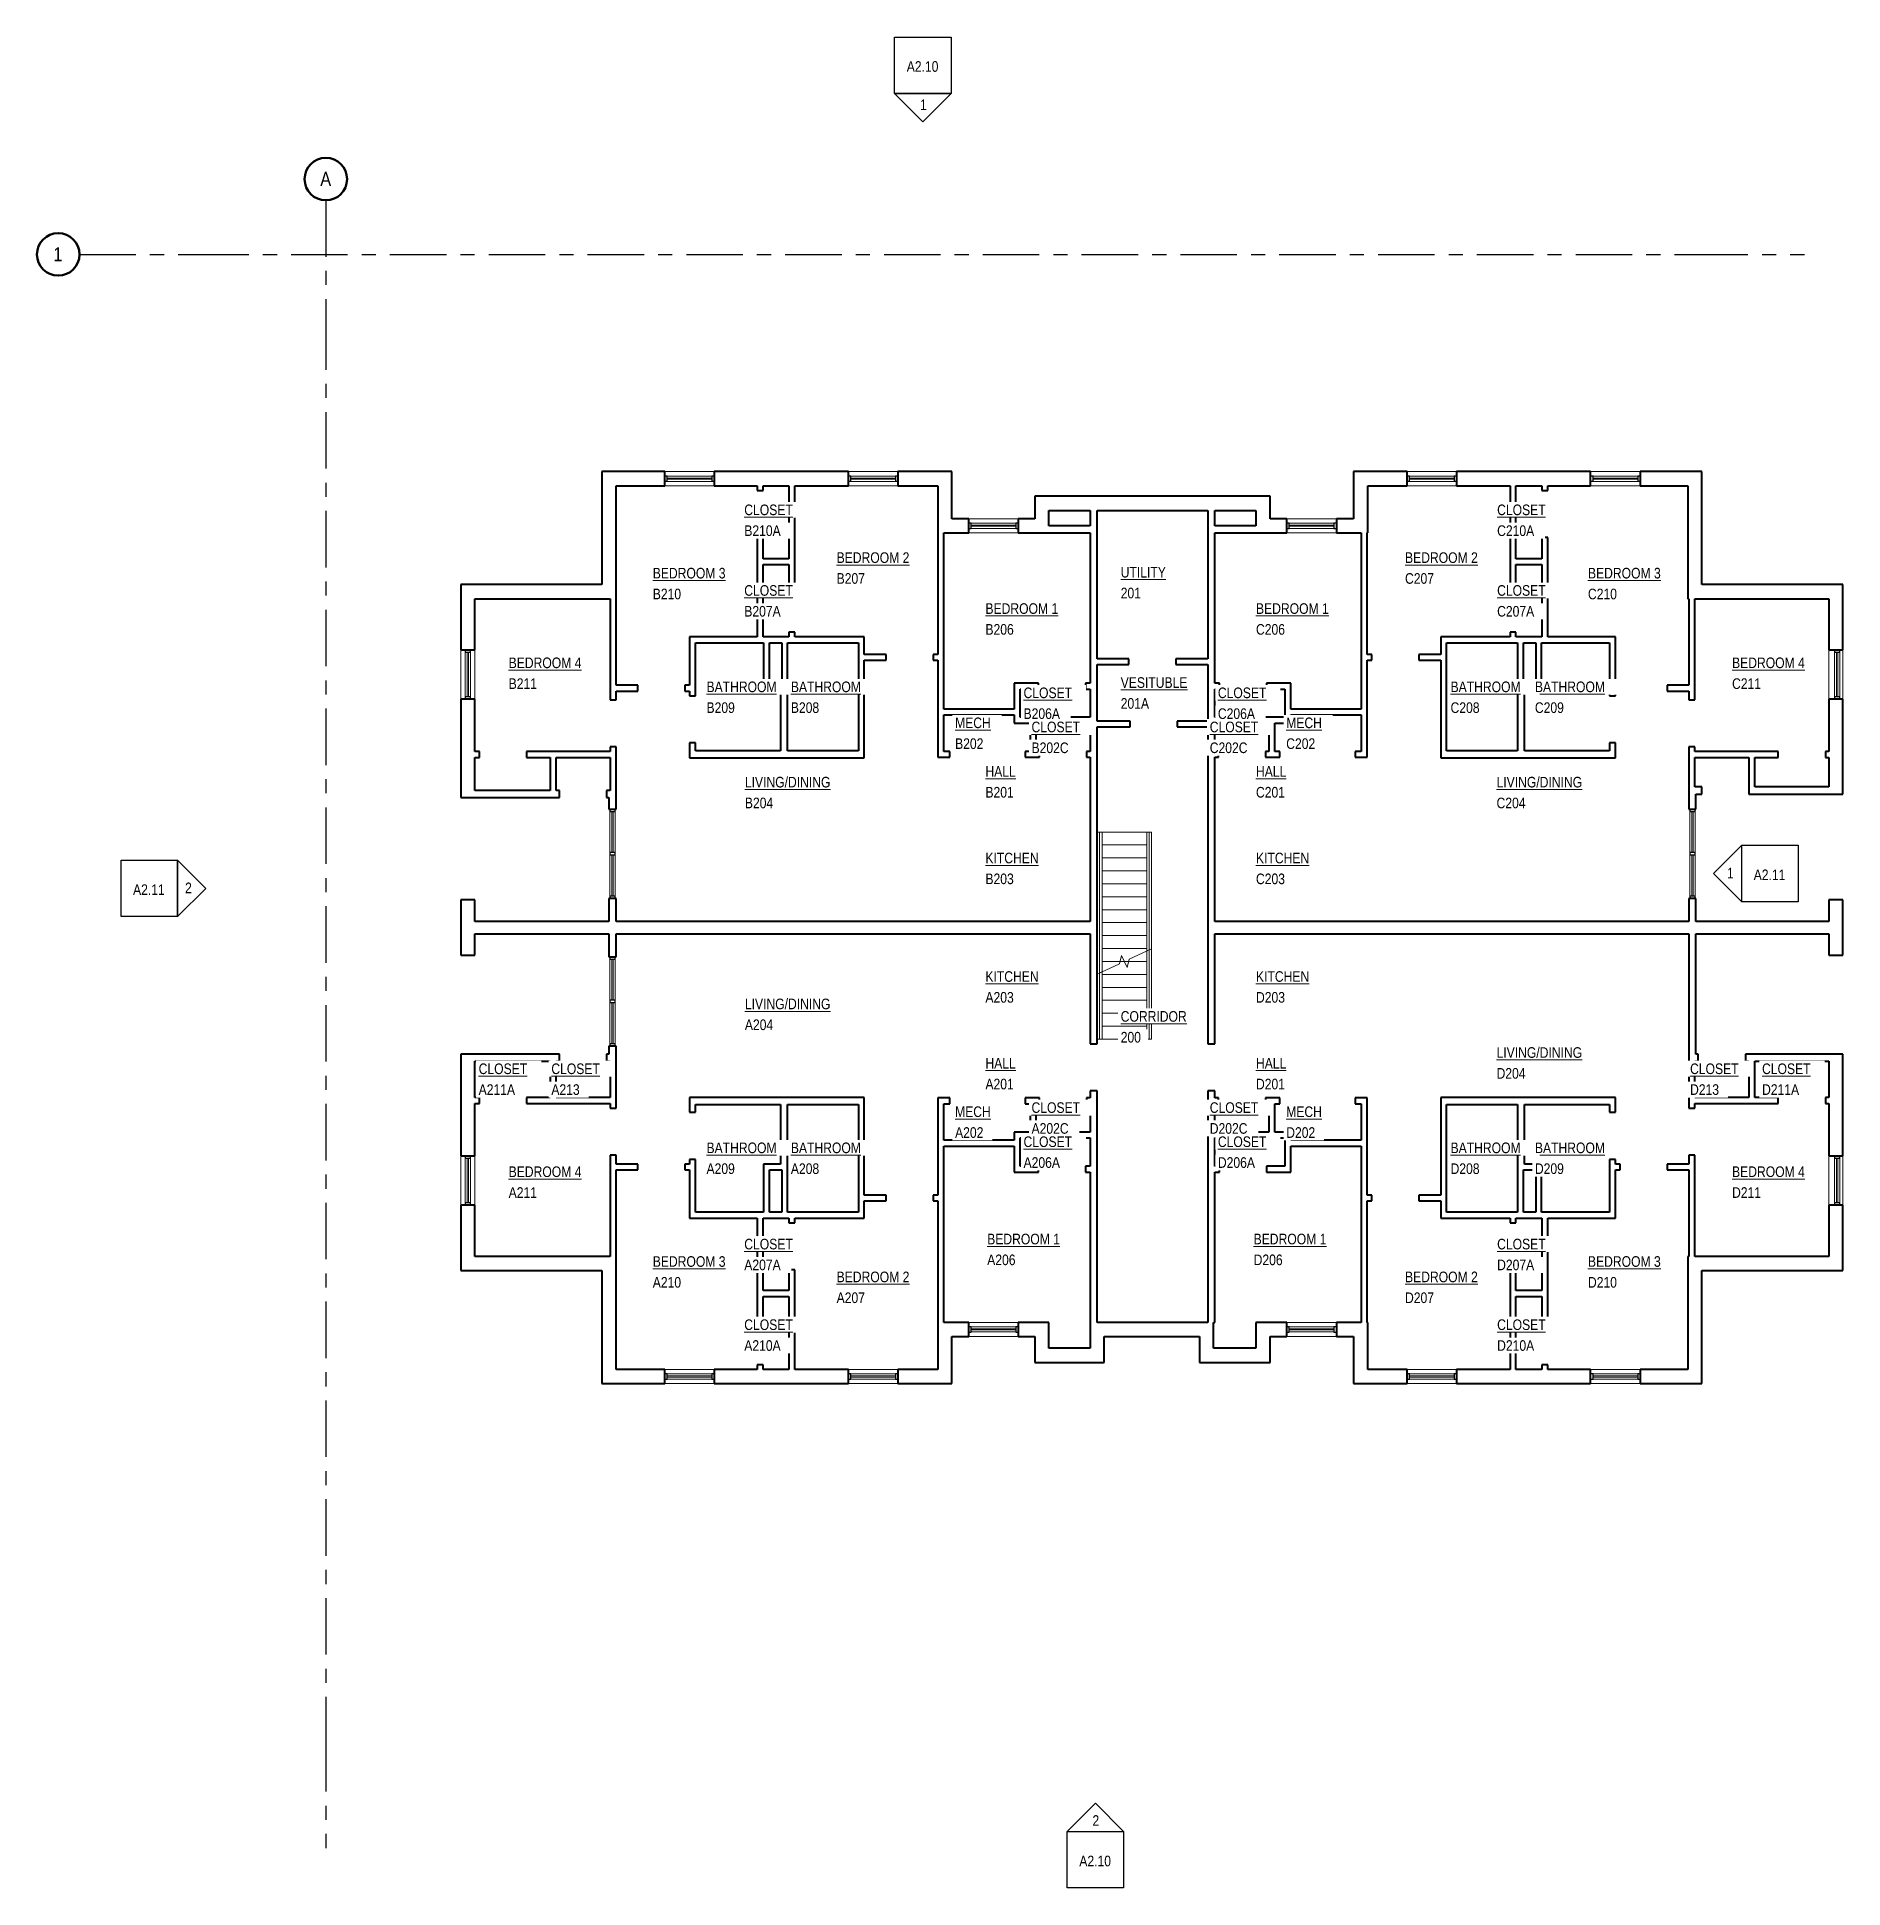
# Model space of a CAD drawing. Header units: inches. Extents: x -1419 to 116, y -118 to 1455.
import ezdxf

# ---------------------------------------------------------------- set-up
doc = ezdxf.new("R2010")
doc.units = ezdxf.units.IN
doc.header["$MEASUREMENT"] = 0
doc.linetypes.add('Grid Line', pattern=[84, 48, -12, 12, -12])
for name, color, linetype, lineweight in [('A-AREA-IDEN', 2, 'Continuous', 9), ('A-FLOR-HRAL', 11, 'Continuous', 9), ('A-GLAZ-CURT', 52, 'Continuous', 9), ('A-GLAZ-CWMG', 51, 'Continuous', 9), ('A-WALL', 113, 'Continuous', 15), ('G-ANNO-SYMB', 111, 'Continuous', 9), ('I-WALL', 2, 'Continuous', 15), ('S-GRID', 1, 'Continuous', 9), ('S-GRID-IDEN', 1, 'Continuous', 50), ('S-STRS', 31, 'Continuous', 9), ('S-STRS-MBND', 31, 'Continuous', 9)]:
    doc.layers.add(name, color=color, linetype=linetype, lineweight=lineweight)
doc.styles.add('Arial Narrow', font='ARIALN.TTF', dxfattribs={"height": 9})
doc.styles.add('Arial Narrow_1', font='ARIALN.TTF', dxfattribs={"height": 12})

msp = doc.modelspace()

# ---------------------------------------------------------------- texts
at = {"layer": 'A-AREA-IDEN', "char_height": 9, "attachment_point": 1, "style": 'Arial Narrow', "bg_fill": 3, "box_fill_scale": 1.25, "bg_fill_color": 9, "bg_fill_true_color": 13158600, "bg_fill_transparency": 0}
for s, insert, width in [('\\LBEDROOM 2', (-256.5, 1016.8), 76.356), ('\\LBEDROOM 3', (-896, 1003.6), 76.356), ('\\LUTILITY', (-498.2, 1004.4), 47.571), ('\\LBEDROOM 1', (-613.2, 973.5), 76.356), ('\\LBEDROOM 1', (-383.2, 973.5), 76.356), ('\\LLIVING/DINING', (-817.7, 826), 89.991), ('\\LLIVING/DINING', (-178.7, 826), 89.991), ('\\LKITCHEN', (-613.2, 761.5), 55.752), ('\\LKITCHEN', (-383.2, 761.5), 55.752), ('\\LKITCHEN', (-613.2, 660.8), 55.752), ('\\LKITCHEN', (-383.2, 660.8), 55.752), ('\\LLIVING/DINING', (-817.7, 637.5), 89.991), ('\\LLIVING/DINING', (-178.7, 596.2), 89.991), ('\\LHALL', (-613.2, 587.1), 31.512), ('\\LHALL', (-383.2, 587.1), 31.512), ('\\LBEDROOM 1', (-611.7, 437.7), 76.356), ('\\LBEDROOM 1', (-385.2, 437.7), 76.356), ('\\LBEDROOM 3', (-896, 418.6), 76.356)]:
    msp.add_mtext(s, dxfattribs=dict(at, insert=insert, width=width))

# ---------------------------------------------------------------- blocks, each defined once
blk = doc.blocks.new('System Panel - zGlazed-5153489-LEVEL 2')
at = {"layer": 'A-GLAZ-CURT', "lineweight": 15}
for p, q in [((17.5, 0.5), (-17.5, 0.5)), ((-17.5, 0.5), (-17.5, -0.5)), ((17.5, -0.5), (17.5, 0.5)), ((-17.5, -0.5), (17.5, -0.5))]:
    blk.add_line(p, q, dxfattribs=at)
blk = doc.blocks.new('Rectangular Mullion - 4 1_2_ x 2_ Rectangular_CE_-5153476-LEVEL 2')
at = {"layer": 'A-GLAZ-CWMG'}
for p, q in [((-932.4, 636.1), (-932.4, 671.1)), ((-927.9, 636.1), (-927.9, 671.1))]:
    blk.add_line(p, q, dxfattribs=at)
blk = doc.blocks.new('Rectangular Mullion - 4 1_2_ x 2_ Rectangular_CE_-5153490-LEVEL 2')
at = {"layer": 'A-GLAZ-CWMG', "lineweight": 25}
for p, q in [((-2, 2.25), (0, 2.25)), ((-2, -2.25), (-2, 2.25)), ((0, 2.25), (0, -2.25)), ((0, -2.25), (-2, -2.25))]:
    blk.add_line(p, q, dxfattribs=at)
blk = doc.blocks.new('Rectangular Mullion - 4 1_2_ x 2_ Rectangular_CE_-5153491-LEVEL 2')
at = {"layer": 'A-GLAZ-CWMG', "lineweight": 25}
for p, q in [((0, 2.25), (-2, 2.25)), ((-2, 2.25), (-2, -2.25)), ((0, -2.25), (0, 2.25)), ((-2, -2.25), (0, -2.25))]:
    blk.add_line(p, q, dxfattribs=at)
blk = doc.blocks.new('Rectangular Mullion - 4 1_2_ x 2_ Rectangular_CE_-5153488-LEVEL 2')
at = {"layer": 'A-GLAZ-CWMG', "lineweight": 25}
for p, q in [((-1, 2.25), (1, 2.25)), ((-1, -2.25), (-1, 2.25)), ((1, 2.25), (1, -2.25)), ((1, -2.25), (-1, -2.25))]:
    blk.add_line(p, q, dxfattribs=at)
blk = doc.blocks.new('System Panel - zGlazed-5153493-LEVEL 2')
at = {"layer": 'A-GLAZ-CURT', "lineweight": 15}
for p, q in [((17.5, 0.5), (-17.5, 0.5)), ((-17.5, 0.5), (-17.5, -0.5)), ((17.5, -0.5), (17.5, 0.5)), ((-17.5, -0.5), (17.5, -0.5))]:
    blk.add_line(p, q, dxfattribs=at)
blk = doc.blocks.new('Rectangular Mullion - 4 1_2_ x 2_ Rectangular_CE_-5153482-LEVEL 2')
at = {"layer": 'A-GLAZ-CWMG'}
for p, q in [((-932.4, 759.6), (-932.4, 724.6)), ((-927.9, 759.6), (-927.9, 724.6))]:
    blk.add_line(p, q, dxfattribs=at)
blk = doc.blocks.new('Rectangular Mullion - 4 1_2_ x 2_ Rectangular_CE_-5153494-LEVEL 2')
at = {"layer": 'A-GLAZ-CWMG', "lineweight": 25}
for p, q in [((-2, 2.25), (0, 2.25)), ((-2, -2.25), (-2, 2.25)), ((0, 2.25), (0, -2.25)), ((0, -2.25), (-2, -2.25))]:
    blk.add_line(p, q, dxfattribs=at)
blk = doc.blocks.new('Rectangular Mullion - 4 1_2_ x 2_ Rectangular_CE_-5153495-LEVEL 2')
at = {"layer": 'A-GLAZ-CWMG', "lineweight": 25}
for p, q in [((0, 2.25), (-2, 2.25)), ((-2, 2.25), (-2, -2.25)), ((0, -2.25), (0, 2.25)), ((-2, -2.25), (0, -2.25))]:
    blk.add_line(p, q, dxfattribs=at)
blk = doc.blocks.new('Rectangular Mullion - 4 1_2_ x 2_ Rectangular_CE_-5153492-LEVEL 2')
at = {"layer": 'A-GLAZ-CWMG', "lineweight": 25}
for p, q in [((-1, 2.25), (1, 2.25)), ((-1, -2.25), (-1, 2.25)), ((1, 2.25), (1, -2.25)), ((1, -2.25), (-1, -2.25))]:
    blk.add_line(p, q, dxfattribs=at)
blk = doc.blocks.new('Railing - Railing-5153120-LEVEL 2')
at = {"layer": 'A-FLOR-HRAL'}
for p, q in [((-476.1, 779.1), (-474.1, 779.1)), ((-476.1, 678), (-476.1, 779.1)), ((-474.1, 678.9), (-474.1, 779.1))]:
    blk.add_line(p, q, dxfattribs=at)
blk = doc.blocks.new('Railing - Railing-5153124-LEVEL 2')
at = {"layer": 'A-FLOR-HRAL'}
for p, q in [((-516.1, 779.1), (-514.1, 779.1)), ((-516.1, 659.3), (-516.1, 779.1)), ((-514.1, 660.2), (-514.1, 779.1))]:
    blk.add_line(p, q, dxfattribs=at)
blk = doc.blocks.new('Railing - Railing-5153135-LEVEL 2')
at = {"layer": 'A-FLOR-HRAL'}
for p, q in [((-474.1, 678.9), (-476.1, 678)), ((-476.1, 603.1), (-476.1, 678)), ((-474.1, 603.1), (-474.1, 678.9)), ((-474.1, 603.1), (-476.1, 603.1))]:
    blk.add_line(p, q, dxfattribs=at)
blk = doc.blocks.new('Railing - Railing-5153139-LEVEL 2')
at = {"layer": 'A-FLOR-HRAL'}
for p, q in [((-514.1, 660.2), (-516.1, 659.3)), ((-516.1, 603.1), (-516.1, 659.3)), ((-514.1, 603.1), (-514.1, 660.2)), ((-514.1, 603.1), (-516.1, 603.1))]:
    blk.add_line(p, q, dxfattribs=at)
blk = doc.blocks.new('System Panel - zGlazed-5153498-LEVEL 2')
at = {"layer": 'A-GLAZ-CURT', "lineweight": 15}
for p, q in [((19, 0.5), (-19, 0.5)), ((-19, 0.5), (-19, -0.5)), ((19, -0.5), (19, 0.5)), ((-19, -0.5), (19, -0.5))]:
    blk.add_line(p, q, dxfattribs=at)
blk = doc.blocks.new('Rectangular Mullion - 4 1_2_ x 2_ Rectangular_CE_-5153497-LEVEL 2')
at = {"layer": 'A-GLAZ-CWMG'}
for p, q in [((-1055.4, 463.9), (-1055.4, 501.9)), ((-1050.9, 463.9), (-1050.9, 501.9))]:
    blk.add_line(p, q, dxfattribs=at)
blk = doc.blocks.new('Rectangular Mullion - 4 1_2_ x 2_ Rectangular_CE_-5153499-LEVEL 2')
at = {"layer": 'A-GLAZ-CWMG', "lineweight": 25}
for p, q in [((-2, 2.25), (0, 2.25)), ((-2, -2.25), (-2, 2.25)), ((0, 2.25), (0, -2.25)), ((0, -2.25), (-2, -2.25))]:
    blk.add_line(p, q, dxfattribs=at)
blk = doc.blocks.new('Rectangular Mullion - 4 1_2_ x 2_ Rectangular_CE_-5153500-LEVEL 2')
at = {"layer": 'A-GLAZ-CWMG', "lineweight": 25}
for p, q in [((0, 2.25), (-2, 2.25)), ((-2, 2.25), (-2, -2.25)), ((0, -2.25), (0, 2.25)), ((-2, -2.25), (0, -2.25))]:
    blk.add_line(p, q, dxfattribs=at)
blk = doc.blocks.new('System Panel - zGlazed-5153503-LEVEL 2')
at = {"layer": 'A-GLAZ-CURT', "lineweight": 15}
for p, q in [((19, 0.5), (-19, 0.5)), ((-19, 0.5), (-19, -0.5)), ((19, -0.5), (19, 0.5)), ((-19, -0.5), (19, -0.5))]:
    blk.add_line(p, q, dxfattribs=at)
blk = doc.blocks.new('Rectangular Mullion - 4 1_2_ x 2_ Rectangular_CE_-5153502-LEVEL 2')
at = {"layer": 'A-GLAZ-CWMG'}
for p, q in [((-1055.4, 931.9), (-1055.4, 893.9)), ((-1050.9, 931.9), (-1050.9, 893.9))]:
    blk.add_line(p, q, dxfattribs=at)
blk = doc.blocks.new('Rectangular Mullion - 4 1_2_ x 2_ Rectangular_CE_-5153504-LEVEL 2')
at = {"layer": 'A-GLAZ-CWMG', "lineweight": 25}
for p, q in [((-2, 2.25), (0, 2.25)), ((-2, -2.25), (-2, 2.25)), ((0, 2.25), (0, -2.25)), ((0, -2.25), (-2, -2.25))]:
    blk.add_line(p, q, dxfattribs=at)
blk = doc.blocks.new('Rectangular Mullion - 4 1_2_ x 2_ Rectangular_CE_-5153505-LEVEL 2')
at = {"layer": 'A-GLAZ-CWMG', "lineweight": 25}
for p, q in [((0, 2.25), (-2, 2.25)), ((-2, 2.25), (-2, -2.25)), ((0, -2.25), (0, 2.25)), ((-2, -2.25), (0, -2.25))]:
    blk.add_line(p, q, dxfattribs=at)
blk = doc.blocks.new('Elevation - Detail Number_CE_-134675-LEVEL 2')
at = {"layer": 'G-ANNO-SYMB', "lineweight": 25}
for p, q in [((-0.25, -0.25), (-0.25, 0.25)), ((-0.25, 0.25), (0.25, 0.25)), ((0.25, 0.25), (0.25, -0.25)), ((0.25, -0.25), (-0.25, -0.25))]:
    blk.add_line(p, q, dxfattribs=at)
blk = doc.blocks.new('Elevation - Detail Number_CE_-46063-LEVEL 2')
at = {"layer": 'G-ANNO-SYMB', "lineweight": 25}
for p, q in [((0, 0.25), (-0.25, 0)), ((0.25, 0), (0, 0.25)), ((-0.25, 0), (0.25, 0))]:
    blk.add_line(p, q, dxfattribs=at)
blk = doc.blocks.new('Grid - Grid Head-Circle_CE_-46466-LEVEL 2')
at = {"layer": 'S-GRID-IDEN'}
blk.add_circle((0, 0), 0.188, dxfattribs=at)

# ---------------------------------------------------------------- linework, layer by layer
at = {"layer": 'A-WALL', "lineweight": 40}
for p, q in [((-939.2, 1085.4), (-939.2, 989.4)), ((-885.7, 1085.4), (-939.2, 1085.4)), ((-927.2, 977.4), (-927.2, 1073.4)), ((-927.2, 1073.4), (-885.7, 1073.4)), ((-885.7, 1073.4), (-885.7, 1085.4)), ((-729.7, 1085.4), (-843.7, 1085.4)), ((-843.7, 1085.4), (-843.7, 1073.4)), ((-843.7, 1073.4), (-807.2, 1073.4)), ((-802.2, 1073.4), (-780.2, 1073.4)), ((-775.2, 1073.4), (-729.7, 1073.4)), ((-729.7, 1073.4), (-729.7, 1085.4)), ((-641.7, 1085.4), (-687.7, 1085.4)), ((-687.7, 1085.4), (-687.7, 1073.4)), ((-687.7, 1073.4), (-653.7, 1073.4)), ((-653.7, 1073.4), (-653.7, 1033.4)), ((-641.7, 1045.4), (-641.7, 1085.4)), ((-300.2, 1085.4), (-300.2, 1045.4)), ((-254.7, 1085.4), (-300.2, 1085.4)), ((-288.2, 1033.4), (-288.2, 1073.4)), ((-288.2, 1073.4), (-254.7, 1073.4)), ((-254.7, 1073.4), (-254.7, 1085.4)), ((-98.7, 1085.4), (-212.7, 1085.4)), ((-212.7, 1085.4), (-212.7, 1073.4)), ((-212.7, 1073.4), (-167.2, 1073.4)), ((-162.2, 1073.4), (-140.2, 1073.4)), ((-135.2, 1073.4), (-98.7, 1073.4)), ((-98.7, 1073.4), (-98.7, 1085.4)), ((-4.2, 1085.4), (-56.7, 1085.4)), ((-56.7, 1085.4), (-56.7, 1073.4)), ((-56.7, 1073.4), (-16.2, 1073.4)), ((-16.2, 1073.4), (-16.2, 977.4)), ((-4.2, 989.4), (-4.2, 1085.4)), ((-571.2, 1064.4), (-571.2, 1045.4)), ((-371.2, 1064.4), (-571.2, 1064.4)), ((-371.2, 1045.4), (-371.2, 1064.4)), ((-627.4, 1045.4), (-641.7, 1045.4)), ((-627.4, 1033.4), (-627.4, 1045.4)), ((-571.2, 1045.4), (-585.4, 1045.4)), ((-585.4, 1045.4), (-585.4, 1033.4)), ((-559.2, 1039.4), (-559.2, 1052.4)), ((-559.2, 1052.4), (-524.2, 1052.4)), ((-524.2, 1039.4), (-559.2, 1039.4)), ((-524.2, 1052.4), (-524.2, 1039.4)), ((-518.2, 1052.4), (-424.2, 1052.4)), ((-518.2, 926.4), (-518.2, 1052.4)), ((-424.2, 1052.4), (-424.2, 926.4)), ((-418.2, 1052.4), (-383.2, 1052.4)), ((-418.2, 1039.4), (-418.2, 1052.4)), ((-383.2, 1039.4), (-418.2, 1039.4)), ((-383.2, 1052.4), (-383.2, 1039.4)), ((-356.9, 1045.4), (-371.2, 1045.4)), ((-356.9, 1033.4), (-356.9, 1045.4)), ((-300.2, 1045.4), (-314.9, 1045.4)), ((-314.9, 1045.4), (-314.9, 1033.4)), ((-648.7, 1033.4), (-627.4, 1033.4)), ((-585.4, 1033.4), (-524.2, 1033.4)), ((-524.2, 1033.4), (-524.2, 905.6)), ((-418.2, 905.6), (-418.2, 1033.4)), ((-418.2, 1033.4), (-356.9, 1033.4)), ((-314.9, 1033.4), (-293.7, 1033.4)), ((-288.7, 1033.4), (-288.2, 1033.4)), ((-1059.2, 989.4), (-1059.2, 933.9)), ((-939.2, 989.4), (-1059.2, 989.4)), ((-1047.2, 933.9), (-1047.2, 977.4)), ((-1047.2, 977.4), (-932.2, 977.4)), ((-16.2, 977.4), (-15.2, 977.4)), ((-10.2, 977.4), (103.8, 977.4)), ((115.8, 989.4), (-4.2, 989.4)), ((103.8, 977.4), (103.8, 933.9)), ((115.8, 933.9), (115.8, 989.4)), ((-1059.2, 933.9), (-1047.2, 933.9)), ((103.8, 933.9), (115.8, 933.9)), ((-518.2, 873.4), (-518.2, 921.4)), ((-424.2, 921.4), (-424.2, 873.4)), ((-786.4, 903.9), (-787.4, 903.9)), ((-787.4, 898.9), (-787.4, 848.1)), ((-781.4, 848.1), (-781.4, 903.9)), ((-524.2, 900.6), (-524.2, 876.6)), ((-418.2, 876.6), (-418.2, 900.6)), ((-160.9, 903.9), (-160.9, 848.1)), ((-154.9, 903.9), (-155.9, 903.9)), ((-154.9, 848.1), (-154.9, 898.9)), ((-1059.2, 891.9), (-1059.2, 808.4)), ((-1047.2, 891.9), (-1059.2, 891.9)), ((-1047.2, 847.4), (-1047.2, 891.9)), ((103.8, 891.9), (103.8, 847.4)), ((115.8, 891.9), (103.8, 891.9)), ((115.8, 811.4), (115.8, 891.9)), ((-524.2, 871.6), (-524.2, 847.6)), ((-518.2, 599.1), (-518.2, 868.4)), ((-424.2, 868.4), (-424.2, 599.1)), ((-418.2, 847.6), (-418.2, 871.6)), ((-1047.2, 814.4), (-1047.2, 842.4)), ((-864.7, 848.1), (-864.7, 842.1)), ((-864.7, 842.1), (-721.2, 842.1)), ((-787.4, 848.1), (-859.7, 848.1)), ((-721.2, 848.1), (-781.4, 848.1)), ((-524.2, 842.6), (-524.2, 703.1)), ((-418.2, 703.1), (-418.2, 842.6)), ((-160.9, 848.1), (-221.2, 848.1)), ((-221.2, 842.1), (-77.7, 842.1)), ((-82.7, 848.1), (-154.9, 848.1)), ((-77.7, 842.1), (-77.7, 848.1)), ((103.8, 842.4), (103.8, 817.4)), ((-1059.2, 808.4), (-975.2, 808.4)), ((-983.2, 814.4), (-1047.2, 814.4)), ((-975.2, 814.4), (-978.2, 814.4)), ((-975.2, 808.4), (-975.2, 814.4)), ((-932.2, 814.4), (-935.2, 814.4)), ((-935.2, 814.4), (-935.2, 808.4)), ((-935.2, 808.4), (-933.2, 808.4)), ((-933.2, 808.4), (-933.2, 798.6)), ((-927.2, 798.6), (-927.2, 814.4)), ((-15.2, 817.4), (-15.2, 798.6)), ((-4.2, 817.4), (-10.2, 817.4)), ((-9.2, 798.6), (-9.2, 811.4)), ((-9.2, 811.4), (-4.2, 811.4)), ((-4.2, 811.4), (-4.2, 817.4)), ((35.8, 817.4), (35.8, 811.4)), ((35.8, 811.4), (115.8, 811.4)), ((103.8, 817.4), (40.8, 817.4)), ((-933.2, 798.6), (-927.2, 798.6)), ((-15.2, 798.6), (-9.2, 798.6)), ((-1059.2, 721.4), (-1059.2, 674.4)), ((-1047.2, 721.4), (-1059.2, 721.4)), ((-1047.2, 703.1), (-1047.2, 721.4)), ((-933.2, 722.6), (-933.2, 703.1)), ((-927.2, 722.6), (-933.2, 722.6)), ((-927.2, 703.1), (-927.2, 722.6)), ((-15.2, 722.6), (-15.2, 703.1)), ((-9.2, 722.6), (-15.2, 722.6)), ((-9.2, 703.1), (-9.2, 722.6)), ((103.8, 721.4), (103.8, 703.1)), ((115.8, 721.4), (103.8, 721.4)), ((115.8, 674.4), (115.8, 721.4)), ((-933.2, 703.1), (-1047.2, 703.1)), ((-1047.2, 674.4), (-1047.2, 692.6)), ((-1047.2, 692.6), (-933.2, 692.6)), ((-933.2, 692.6), (-933.2, 673.1)), ((-524.2, 703.1), (-927.2, 703.1)), ((-927.2, 692.6), (-524.2, 692.6)), ((-927.2, 673.1), (-927.2, 692.6)), ((-524.2, 692.6), (-524.2, 599.1)), ((-15.2, 703.1), (-418.2, 703.1)), ((-418.2, 692.6), (-15.2, 692.6)), ((-418.2, 599.1), (-418.2, 692.6)), ((-15.2, 692.6), (-15.2, 584.4)), ((103.8, 703.1), (-9.2, 703.1)), ((-9.2, 692.6), (103.8, 692.6)), ((-9.2, 590.4), (-9.2, 692.6)), ((103.8, 692.6), (103.8, 674.4)), ((-1059.2, 674.4), (-1047.2, 674.4)), ((-933.2, 673.1), (-927.2, 673.1)), ((103.8, 674.4), (115.8, 674.4)), ((-524.2, 599.1), (-518.2, 599.1)), ((-424.2, 599.1), (-418.2, 599.1)), ((-1059.2, 590.4), (-1059.2, 503.9)), ((-975.2, 590.4), (-1059.2, 590.4)), ((-1047.2, 553.4), (-1047.2, 584.4)), ((-1047.2, 584.4), (-983.2, 584.4)), ((-978.2, 584.4), (-975.2, 584.4)), ((-975.2, 584.4), (-975.2, 590.4)), ((-933.2, 590.4), (-935.2, 590.4)), ((-935.2, 590.4), (-935.2, 584.4)), ((-935.2, 584.4), (-932.2, 584.4)), ((-927.2, 597.1), (-933.2, 597.1)), ((-933.2, 597.1), (-933.2, 590.4)), ((-927.2, 584.4), (-927.2, 597.1)), ((-10.2, 584.4), (-7.2, 584.4)), ((-7.2, 590.4), (-9.2, 590.4)), ((-7.2, 584.4), (-7.2, 590.4)), ((115.8, 590.4), (32.8, 590.4)), ((32.8, 590.4), (32.8, 584.4)), ((32.8, 584.4), (35.8, 584.4)), ((40.8, 584.4), (103.8, 584.4)), ((103.8, 584.4), (103.8, 553.4)), ((115.8, 503.9), (115.8, 590.4)), ((-721.2, 553.6), (-864.7, 553.6)), ((-864.7, 553.6), (-864.7, 547.6)), ((-518.2, 559.1), (-524.2, 559.1)), ((-524.2, 559.1), (-524.2, 553.1)), ((-518.2, 362.4), (-518.2, 559.1)), ((-418.2, 559.1), (-424.2, 559.1)), ((-424.2, 559.1), (-424.2, 362.4)), ((-418.2, 553.1), (-418.2, 559.1)), ((-77.7, 553.6), (-221.2, 553.6)), ((-77.7, 547.6), (-77.7, 553.6)), ((-1047.2, 503.9), (-1047.2, 548.4)), ((-859.7, 547.6), (-787.4, 547.6)), ((-787.4, 547.6), (-787.4, 496.9)), ((-781.4, 547.6), (-721.2, 547.6)), ((-781.4, 491.9), (-781.4, 547.6)), ((-524.2, 548.1), (-524.2, 524.1)), ((-418.2, 524.1), (-418.2, 548.1)), ((-221.2, 547.6), (-160.9, 547.6)), ((-160.9, 547.6), (-160.9, 491.9)), ((-154.9, 547.6), (-82.7, 547.6)), ((-154.9, 496.9), (-154.9, 547.6)), ((103.8, 548.4), (103.8, 503.9)), ((-1059.2, 503.9), (-1047.2, 503.9)), ((-524.2, 519.1), (-524.2, 495.1)), ((-418.2, 495.1), (-418.2, 519.1)), ((103.8, 503.9), (115.8, 503.9)), ((-787.4, 491.9), (-786.4, 491.9)), ((-524.2, 490.1), (-524.2, 340.4)), ((-418.2, 362.4), (-418.2, 490.1)), ((-155.9, 491.9), (-154.9, 491.9)), ((-1059.2, 461.9), (-1059.2, 406.4)), ((-1047.2, 461.9), (-1059.2, 461.9)), ((-1047.2, 418.4), (-1047.2, 461.9)), ((103.8, 461.9), (103.8, 418.4)), ((115.8, 461.9), (103.8, 461.9)), ((115.8, 406.4), (115.8, 461.9)), ((-932.2, 418.4), (-1047.2, 418.4)), ((-927.2, 322.4), (-927.2, 418.4)), ((-15.2, 418.4), (-16.2, 418.4)), ((-16.2, 418.4), (-16.2, 322.4)), ((103.8, 418.4), (-10.2, 418.4)), ((-1059.2, 406.4), (-939.2, 406.4)), ((-939.2, 406.4), (-939.2, 310.4)), ((-4.2, 406.4), (115.8, 406.4)), ((-4.2, 310.4), (-4.2, 406.4)), ((-653.7, 362.4), (-653.7, 322.4)), ((-627.4, 362.4), (-648.7, 362.4)), ((-627.4, 350.4), (-627.4, 362.4)), ((-559.2, 362.4), (-585.4, 362.4)), ((-585.4, 362.4), (-585.4, 350.4)), ((-559.2, 340.4), (-559.2, 362.4)), ((-424.2, 362.4), (-518.2, 362.4)), ((-419.2, 340.4), (-419.2, 362.4)), ((-419.2, 362.4), (-418.2, 362.4)), ((-356.9, 362.4), (-383.2, 362.4)), ((-383.2, 362.4), (-383.2, 340.4)), ((-356.9, 350.4), (-356.9, 362.4)), ((-293.7, 362.4), (-314.9, 362.4)), ((-314.9, 362.4), (-314.9, 350.4)), ((-288.2, 362.4), (-288.7, 362.4)), ((-288.2, 322.4), (-288.2, 362.4)), ((-641.7, 350.4), (-627.4, 350.4)), ((-641.7, 310.4), (-641.7, 350.4)), ((-585.4, 350.4), (-571.2, 350.4)), ((-571.2, 350.4), (-571.2, 328.4)), ((-512.2, 350.4), (-431.2, 350.4)), ((-512.2, 328.4), (-512.2, 350.4)), ((-431.2, 350.4), (-431.2, 328.4)), ((-371.2, 350.4), (-356.9, 350.4)), ((-371.2, 328.4), (-371.2, 350.4)), ((-314.9, 350.4), (-300.2, 350.4)), ((-300.2, 350.4), (-300.2, 310.4)), ((-524.2, 340.4), (-559.2, 340.4)), ((-383.2, 340.4), (-419.2, 340.4)), ((-885.7, 322.4), (-927.2, 322.4)), ((-885.7, 310.4), (-885.7, 322.4)), ((-807.2, 322.4), (-843.7, 322.4)), ((-843.7, 322.4), (-843.7, 310.4)), ((-780.2, 322.4), (-802.2, 322.4)), ((-729.7, 322.4), (-775.2, 322.4)), ((-729.7, 310.4), (-729.7, 322.4)), ((-653.7, 322.4), (-687.7, 322.4)), ((-687.7, 322.4), (-687.7, 310.4)), ((-571.2, 328.4), (-512.2, 328.4)), ((-431.2, 328.4), (-371.2, 328.4)), ((-254.7, 322.4), (-288.2, 322.4)), ((-254.7, 310.4), (-254.7, 322.4)), ((-167.2, 322.4), (-212.7, 322.4)), ((-212.7, 322.4), (-212.7, 310.4)), ((-140.2, 322.4), (-162.2, 322.4)), ((-98.7, 322.4), (-135.2, 322.4)), ((-98.7, 310.4), (-98.7, 322.4)), ((-16.2, 322.4), (-56.7, 322.4)), ((-56.7, 322.4), (-56.7, 310.4)), ((-939.2, 310.4), (-885.7, 310.4)), ((-843.7, 310.4), (-729.7, 310.4)), ((-687.7, 310.4), (-641.7, 310.4)), ((-300.2, 310.4), (-254.7, 310.4)), ((-212.7, 310.4), (-98.7, 310.4)), ((-56.7, 310.4), (-4.2, 310.4))]:
    msp.add_line(p, q, dxfattribs=at)
at = {"layer": 'A-WALL'}
for p, q in [((-885.7, 1085.4), (-843.7, 1085.4)), ((-843.7, 1073.4), (-885.7, 1073.4)), ((-729.7, 1085.4), (-687.7, 1085.4)), ((-687.7, 1073.4), (-729.7, 1073.4)), ((-254.7, 1085.4), (-212.7, 1085.4)), ((-212.7, 1073.4), (-254.7, 1073.4)), ((-98.7, 1085.4), (-56.7, 1085.4)), ((-56.7, 1073.4), (-98.7, 1073.4)), ((-627.4, 1045.4), (-585.4, 1045.4)), ((-356.9, 1045.4), (-314.9, 1045.4)), ((-585.4, 1033.4), (-627.4, 1033.4)), ((-314.9, 1033.4), (-356.9, 1033.4)), ((-1059.2, 891.9), (-1059.2, 933.9)), ((-1047.2, 933.9), (-1047.2, 891.9)), ((103.8, 891.9), (103.8, 933.9)), ((115.8, 933.9), (115.8, 891.9)), ((-1059.2, 461.9), (-1059.2, 503.9)), ((-1047.2, 503.9), (-1047.2, 461.9)), ((103.8, 461.9), (103.8, 503.9)), ((115.8, 503.9), (115.8, 461.9)), ((-627.4, 362.4), (-585.4, 362.4)), ((-356.9, 362.4), (-314.9, 362.4)), ((-585.4, 350.4), (-627.4, 350.4)), ((-314.9, 350.4), (-356.9, 350.4)), ((-885.7, 322.4), (-843.7, 322.4)), ((-729.7, 322.4), (-687.7, 322.4)), ((-254.7, 322.4), (-212.7, 322.4)), ((-98.7, 322.4), (-56.7, 322.4)), ((-843.7, 310.4), (-885.7, 310.4)), ((-687.7, 310.4), (-729.7, 310.4)), ((-212.7, 310.4), (-254.7, 310.4)), ((-56.7, 310.4), (-98.7, 310.4))]:
    msp.add_line(p, q, dxfattribs=at)
at = {"layer": 'I-WALL', "lineweight": 40}
for p, q in [((-807.2, 1073.4), (-807.2, 1069.4)), ((-802.2, 1069.4), (-802.2, 1073.4)), ((-780.2, 1073.4), (-780.2, 1011.4)), ((-775.2, 988.9), (-775.2, 1073.4)), ((-167.2, 1073.4), (-167.2, 988.9)), ((-162.2, 1011.4), (-162.2, 1073.4)), ((-140.2, 1073.4), (-140.2, 1069.4)), ((-135.2, 1069.4), (-135.2, 1073.4)), ((-807.2, 1069.4), (-802.2, 1069.4)), ((-140.2, 1069.4), (-135.2, 1069.4)), ((-802.2, 1029.4), (-807.2, 1029.4)), ((-807.2, 1029.4), (-807.2, 944.9)), ((-802.2, 1011.4), (-802.2, 1029.4)), ((-653.7, 1033.4), (-653.7, 930.1)), ((-648.7, 883.6), (-648.7, 1033.4)), ((-293.7, 1033.4), (-293.7, 883.6)), ((-288.7, 930.1), (-288.7, 1033.4)), ((-135.2, 1029.4), (-140.2, 1029.4)), ((-140.2, 1029.4), (-140.2, 1011.4)), ((-135.2, 944.9), (-135.2, 1029.4)), ((-780.2, 1011.4), (-802.2, 1011.4)), ((-140.2, 1011.4), (-162.2, 1011.4)), ((-802.2, 944.9), (-802.2, 1006.4)), ((-802.2, 1006.4), (-780.2, 1006.4)), ((-780.2, 1006.4), (-780.2, 988.9)), ((-162.2, 988.9), (-162.2, 1006.4)), ((-162.2, 1006.4), (-140.2, 1006.4)), ((-140.2, 1006.4), (-140.2, 944.9)), ((-932.2, 977.4), (-932.2, 891.4)), ((-927.2, 903.9), (-927.2, 977.4)), ((-780.2, 988.9), (-775.2, 988.9)), ((-167.2, 988.9), (-162.2, 988.9)), ((-15.2, 977.4), (-15.2, 903.9)), ((-10.2, 891.4), (-10.2, 977.4)), ((-864.7, 944.9), (-864.7, 903.9)), ((-807.2, 944.9), (-864.7, 944.9)), ((-780.2, 944.9), (-802.2, 944.9)), ((-775.2, 948.9), (-780.2, 948.9)), ((-780.2, 948.9), (-780.2, 944.9)), ((-775.2, 944.9), (-775.2, 948.9)), ((-716.2, 944.9), (-775.2, 944.9)), ((-716.2, 930.1), (-716.2, 944.9)), ((-167.2, 944.9), (-226.2, 944.9)), ((-226.2, 944.9), (-226.2, 930.1)), ((-162.2, 948.9), (-167.2, 948.9)), ((-167.2, 948.9), (-167.2, 944.9)), ((-162.2, 944.9), (-162.2, 948.9)), ((-140.2, 944.9), (-162.2, 944.9)), ((-77.7, 944.9), (-135.2, 944.9)), ((-77.7, 903.9), (-77.7, 944.9)), ((-859.7, 894.9), (-859.7, 939.9)), ((-859.7, 939.9), (-801.9, 939.9)), ((-801.9, 939.9), (-801.9, 898.9)), ((-796.9, 939.9), (-786.4, 939.9)), ((-796.9, 903.9), (-796.9, 939.9)), ((-786.4, 939.9), (-786.4, 903.9)), ((-781.4, 939.9), (-721.2, 939.9)), ((-781.4, 903.9), (-781.4, 939.9)), ((-721.2, 939.9), (-721.2, 848.1)), ((-697.7, 930.1), (-716.2, 930.1)), ((-697.7, 925.1), (-697.7, 930.1)), ((-653.7, 930.1), (-657.7, 930.1)), ((-657.7, 930.1), (-657.7, 925.1)), ((-284.7, 930.1), (-288.7, 930.1)), ((-284.7, 925.1), (-284.7, 930.1)), ((-226.2, 930.1), (-244.7, 930.1)), ((-244.7, 930.1), (-244.7, 925.1)), ((-221.2, 939.9), (-160.9, 939.9)), ((-221.2, 848.1), (-221.2, 939.9)), ((-160.9, 939.9), (-160.9, 903.9)), ((-155.9, 939.9), (-145.4, 939.9)), ((-155.9, 903.9), (-155.9, 939.9)), ((-145.4, 939.9), (-145.4, 903.9)), ((-140.4, 939.9), (-82.7, 939.9)), ((-140.4, 898.9), (-140.4, 939.9)), ((-82.7, 939.9), (-82.7, 894.9)), ((-716.2, 842.1), (-716.2, 925.1)), ((-716.2, 925.1), (-697.7, 925.1)), ((-657.7, 925.1), (-653.7, 925.1)), ((-653.7, 925.1), (-653.7, 842.6)), ((-491.2, 926.4), (-518.2, 926.4)), ((-518.2, 921.4), (-491.2, 921.4)), ((-491.2, 921.4), (-491.2, 926.4)), ((-424.2, 926.4), (-451.2, 926.4)), ((-451.2, 926.4), (-451.2, 921.4)), ((-451.2, 921.4), (-424.2, 921.4)), ((-288.7, 925.1), (-284.7, 925.1)), ((-288.7, 842.6), (-288.7, 925.1)), ((-244.7, 925.1), (-226.2, 925.1)), ((-226.2, 925.1), (-226.2, 842.1)), ((-908.7, 903.9), (-927.2, 903.9)), ((-927.2, 891.4), (-927.2, 898.9)), ((-927.2, 898.9), (-908.7, 898.9)), ((-908.7, 898.9), (-908.7, 903.9)), ((-864.7, 903.9), (-868.7, 903.9)), ((-868.7, 903.9), (-868.7, 898.9)), ((-868.7, 898.9), (-864.7, 898.9)), ((-864.7, 898.9), (-864.7, 894.9)), ((-801.9, 898.9), (-787.4, 898.9)), ((-787.4, 903.9), (-796.9, 903.9)), ((-588.8, 905.6), (-588.8, 883.6)), ((-568.2, 905.6), (-588.8, 905.6)), ((-583.8, 876.6), (-583.8, 900.6)), ((-583.8, 900.6), (-568.2, 900.6)), ((-568.2, 900.6), (-568.2, 905.6)), ((-524.2, 905.6), (-528.2, 905.6)), ((-528.2, 905.6), (-528.2, 900.6)), ((-528.2, 900.6), (-524.2, 900.6)), ((-414.2, 905.6), (-418.2, 905.6)), ((-418.2, 900.6), (-414.2, 900.6)), ((-414.2, 900.6), (-414.2, 905.6)), ((-353.6, 905.6), (-374.2, 905.6)), ((-374.2, 905.6), (-374.2, 900.6)), ((-374.2, 900.6), (-358.6, 900.6)), ((-358.6, 900.6), (-358.6, 876.6)), ((-353.6, 883.6), (-353.6, 905.6)), ((-145.4, 903.9), (-154.9, 903.9)), ((-154.9, 898.9), (-140.4, 898.9)), ((-73.7, 903.9), (-77.7, 903.9)), ((-77.7, 894.9), (-77.7, 898.9)), ((-77.7, 898.9), (-73.7, 898.9)), ((-73.7, 898.9), (-73.7, 903.9)), ((-15.2, 903.9), (-33.7, 903.9)), ((-33.7, 903.9), (-33.7, 898.9)), ((-33.7, 898.9), (-15.2, 898.9)), ((-15.2, 898.9), (-15.2, 891.4)), ((-932.2, 891.4), (-927.2, 891.4)), ((-864.7, 894.9), (-859.7, 894.9)), ((-588.8, 883.6), (-648.7, 883.6)), ((-293.7, 883.6), (-353.6, 883.6)), ((-82.7, 894.9), (-77.7, 894.9)), ((-15.2, 891.4), (-10.2, 891.4)), ((-648.7, 847.6), (-648.7, 878.6)), ((-648.7, 878.6), (-588.8, 878.6)), ((-588.8, 878.6), (-588.8, 871.6)), ((-588.8, 871.6), (-575.2, 871.6)), ((-524.2, 876.6), (-583.8, 876.6)), ((-575.2, 871.6), (-575.2, 847.6)), ((-570.2, 847.6), (-570.2, 871.6)), ((-570.2, 871.6), (-524.2, 871.6)), ((-490.2, 873.4), (-518.2, 873.4)), ((-518.2, 868.4), (-490.2, 868.4)), ((-490.2, 868.4), (-490.2, 873.4)), ((-424.2, 873.4), (-450.2, 873.4)), ((-450.2, 873.4), (-450.2, 868.4)), ((-450.2, 868.4), (-424.2, 868.4)), ((-358.6, 876.6), (-418.2, 876.6)), ((-418.2, 871.6), (-372.2, 871.6)), ((-372.2, 871.6), (-372.2, 847.6)), ((-367.2, 847.6), (-367.2, 871.6)), ((-367.2, 871.6), (-353.6, 871.6)), ((-353.6, 871.6), (-353.6, 878.6)), ((-353.6, 878.6), (-293.7, 878.6)), ((-293.7, 878.6), (-293.7, 847.6)), ((-932.2, 851.4), (-932.2, 847.4)), ((-927.2, 851.4), (-932.2, 851.4)), ((-927.2, 814.4), (-927.2, 851.4)), ((-864.7, 854.9), (-864.7, 848.1)), ((-859.7, 854.9), (-864.7, 854.9)), ((-859.7, 848.1), (-859.7, 854.9)), ((-82.7, 854.9), (-82.7, 848.1)), ((-77.7, 854.9), (-82.7, 854.9)), ((-77.7, 848.1), (-77.7, 854.9)), ((-15.2, 851.4), (-15.2, 817.4)), ((-10.2, 851.4), (-15.2, 851.4)), ((-10.2, 847.4), (-10.2, 851.4)), ((-1043.2, 847.4), (-1047.2, 847.4)), ((-1047.2, 842.4), (-1043.2, 842.4)), ((-1043.2, 842.4), (-1043.2, 847.4)), ((-932.2, 847.4), (-1003.2, 847.4)), ((-1003.2, 847.4), (-1003.2, 842.4)), ((-1003.2, 842.4), (-983.2, 842.4)), ((-983.2, 842.4), (-983.2, 814.4)), ((-978.2, 842.4), (-932.2, 842.4)), ((-978.2, 814.4), (-978.2, 842.4)), ((-932.2, 842.4), (-932.2, 814.4)), ((-721.2, 842.1), (-716.2, 842.1)), ((-653.7, 842.6), (-643.4, 842.6)), ((-643.4, 847.6), (-648.7, 847.6)), ((-643.4, 842.6), (-643.4, 847.6)), ((-575.2, 847.6), (-579.4, 847.6)), ((-579.4, 847.6), (-579.4, 842.6)), ((-579.4, 842.6), (-567.2, 842.6)), ((-567.2, 847.6), (-570.2, 847.6)), ((-567.2, 842.6), (-567.2, 847.6)), ((-524.2, 847.6), (-527.2, 847.6)), ((-527.2, 847.6), (-527.2, 842.6)), ((-527.2, 842.6), (-524.2, 842.6)), ((-415.2, 847.6), (-418.2, 847.6)), ((-418.2, 842.6), (-415.2, 842.6)), ((-415.2, 842.6), (-415.2, 847.6)), ((-372.2, 847.6), (-375.2, 847.6)), ((-375.2, 847.6), (-375.2, 842.6)), ((-375.2, 842.6), (-362.9, 842.6)), ((-362.9, 847.6), (-367.2, 847.6)), ((-362.9, 842.6), (-362.9, 847.6)), ((-293.7, 847.6), (-298.9, 847.6)), ((-298.9, 847.6), (-298.9, 842.6)), ((-298.9, 842.6), (-288.7, 842.6)), ((-226.2, 842.1), (-221.2, 842.1)), ((60.8, 847.4), (-10.2, 847.4)), ((-10.2, 842.4), (35.8, 842.4)), ((-10.2, 817.4), (-10.2, 842.4)), ((35.8, 842.4), (35.8, 817.4)), ((40.8, 842.4), (60.8, 842.4)), ((40.8, 817.4), (40.8, 842.4)), ((60.8, 842.4), (60.8, 847.4)), ((103.8, 847.4), (100.8, 847.4)), ((100.8, 847.4), (100.8, 842.4)), ((100.8, 842.4), (103.8, 842.4)), ((-983.2, 584.4), (-983.2, 553.4)), ((-978.2, 553.4), (-978.2, 584.4)), ((-932.2, 584.4), (-932.2, 553.4)), ((-927.2, 544.4), (-927.2, 584.4)), ((-15.2, 584.4), (-15.2, 544.4)), ((-10.2, 553.4), (-10.2, 584.4)), ((35.8, 584.4), (35.8, 553.4)), ((40.8, 553.4), (40.8, 584.4)), ((-1043.2, 553.4), (-1047.2, 553.4)), ((-1043.2, 548.4), (-1043.2, 553.4)), ((-983.2, 553.4), (-1003.2, 553.4)), ((-1003.2, 553.4), (-1003.2, 548.4)), ((-932.2, 553.4), (-978.2, 553.4)), ((-716.2, 553.6), (-721.2, 553.6)), ((-716.2, 470.6), (-716.2, 553.6)), ((-653.7, 553.1), (-653.7, 470.6)), ((-643.4, 553.1), (-653.7, 553.1)), ((-643.4, 548.1), (-643.4, 553.1)), ((-567.2, 553.1), (-579.4, 553.1)), ((-579.4, 553.1), (-579.4, 548.1)), ((-567.2, 548.1), (-567.2, 553.1)), ((-524.2, 553.1), (-527.2, 553.1)), ((-527.2, 553.1), (-527.2, 548.1)), ((-415.2, 553.1), (-418.2, 553.1)), ((-415.2, 548.1), (-415.2, 553.1)), ((-362.9, 553.1), (-375.2, 553.1)), ((-375.2, 553.1), (-375.2, 548.1)), ((-362.9, 548.1), (-362.9, 553.1)), ((-288.7, 553.1), (-298.9, 553.1)), ((-298.9, 553.1), (-298.9, 548.1)), ((-288.7, 470.6), (-288.7, 553.1)), ((-226.2, 553.6), (-226.2, 470.6)), ((-221.2, 553.6), (-226.2, 553.6)), ((35.8, 553.4), (-10.2, 553.4)), ((60.8, 553.4), (40.8, 553.4)), ((60.8, 548.4), (60.8, 553.4)), ((103.8, 553.4), (100.8, 553.4)), ((100.8, 553.4), (100.8, 548.4)), ((-1047.2, 548.4), (-1043.2, 548.4)), ((-1003.2, 548.4), (-932.2, 548.4)), ((-932.2, 548.4), (-932.2, 544.4)), ((-932.2, 544.4), (-927.2, 544.4)), ((-864.7, 547.6), (-864.7, 540.9)), ((-864.7, 540.9), (-859.7, 540.9)), ((-859.7, 540.9), (-859.7, 547.6)), ((-721.2, 547.6), (-721.2, 455.9)), ((-648.7, 517.1), (-648.7, 548.1)), ((-648.7, 548.1), (-643.4, 548.1)), ((-579.4, 548.1), (-575.2, 548.1)), ((-575.2, 548.1), (-575.2, 524.1)), ((-570.2, 548.1), (-567.2, 548.1)), ((-570.2, 524.1), (-570.2, 548.1)), ((-527.2, 548.1), (-524.2, 548.1)), ((-418.2, 548.1), (-415.2, 548.1)), ((-375.2, 548.1), (-372.2, 548.1)), ((-372.2, 548.1), (-372.2, 524.1)), ((-367.2, 548.1), (-362.9, 548.1)), ((-367.2, 524.1), (-367.2, 548.1)), ((-298.9, 548.1), (-293.7, 548.1)), ((-293.7, 548.1), (-293.7, 517.1)), ((-221.2, 455.9), (-221.2, 547.6)), ((-82.7, 547.6), (-82.7, 540.9)), ((-82.7, 540.9), (-77.7, 540.9)), ((-77.7, 540.9), (-77.7, 547.6)), ((-15.2, 544.4), (-10.2, 544.4)), ((-10.2, 548.4), (60.8, 548.4)), ((-10.2, 544.4), (-10.2, 548.4)), ((100.8, 548.4), (103.8, 548.4)), ((-575.2, 524.1), (-588.8, 524.1)), ((-588.8, 524.1), (-588.8, 517.1)), ((-524.2, 524.1), (-570.2, 524.1)), ((-372.2, 524.1), (-418.2, 524.1)), ((-353.6, 524.1), (-367.2, 524.1)), ((-353.6, 517.1), (-353.6, 524.1)), ((-927.2, 504.4), (-932.2, 504.4)), ((-932.2, 504.4), (-932.2, 418.4)), ((-927.2, 496.9), (-927.2, 504.4)), ((-588.8, 517.1), (-648.7, 517.1)), ((-648.7, 362.4), (-648.7, 512.1)), ((-648.7, 512.1), (-588.8, 512.1)), ((-588.8, 512.1), (-588.8, 490.1)), ((-583.8, 519.1), (-524.2, 519.1)), ((-583.8, 495.1), (-583.8, 519.1)), ((-418.2, 519.1), (-358.6, 519.1)), ((-358.6, 519.1), (-358.6, 495.1)), ((-293.7, 517.1), (-353.6, 517.1)), ((-353.6, 490.1), (-353.6, 512.1)), ((-353.6, 512.1), (-293.7, 512.1)), ((-293.7, 512.1), (-293.7, 362.4)), ((-10.2, 504.4), (-15.2, 504.4)), ((-15.2, 504.4), (-15.2, 496.9)), ((-10.2, 418.4), (-10.2, 504.4)), ((-908.7, 496.9), (-927.2, 496.9)), ((-927.2, 418.4), (-927.2, 491.9)), ((-927.2, 491.9), (-908.7, 491.9)), ((-908.7, 491.9), (-908.7, 496.9)), ((-864.7, 496.9), (-868.7, 496.9)), ((-868.7, 496.9), (-868.7, 491.9)), ((-868.7, 491.9), (-864.7, 491.9)), ((-859.7, 500.9), (-864.7, 500.9)), ((-864.7, 500.9), (-864.7, 496.9)), ((-864.7, 491.9), (-864.7, 450.9)), ((-859.7, 455.9), (-859.7, 500.9)), ((-787.4, 496.9), (-801.9, 496.9)), ((-801.9, 496.9), (-801.9, 455.9)), ((-796.9, 491.9), (-787.4, 491.9)), ((-796.9, 455.9), (-796.9, 491.9)), ((-786.4, 491.9), (-786.4, 455.9)), ((-781.4, 455.9), (-781.4, 491.9)), ((-588.8, 490.1), (-568.2, 490.1)), ((-568.2, 495.1), (-583.8, 495.1)), ((-568.2, 490.1), (-568.2, 495.1)), ((-524.2, 495.1), (-528.2, 495.1)), ((-528.2, 495.1), (-528.2, 490.1)), ((-528.2, 490.1), (-524.2, 490.1)), ((-414.2, 495.1), (-418.2, 495.1)), ((-418.2, 490.1), (-414.2, 490.1)), ((-414.2, 490.1), (-414.2, 495.1)), ((-358.6, 495.1), (-374.2, 495.1)), ((-374.2, 495.1), (-374.2, 490.1)), ((-374.2, 490.1), (-353.6, 490.1)), ((-160.9, 491.9), (-160.9, 455.9)), ((-155.9, 455.9), (-155.9, 491.9)), ((-140.4, 496.9), (-154.9, 496.9)), ((-154.9, 491.9), (-145.4, 491.9)), ((-145.4, 491.9), (-145.4, 455.9)), ((-140.4, 455.9), (-140.4, 496.9)), ((-77.7, 500.9), (-82.7, 500.9)), ((-82.7, 500.9), (-82.7, 455.9)), ((-77.7, 496.9), (-77.7, 500.9)), ((-73.7, 496.9), (-77.7, 496.9)), ((-77.7, 450.9), (-77.7, 491.9)), ((-77.7, 491.9), (-73.7, 491.9)), ((-73.7, 491.9), (-73.7, 496.9)), ((-15.2, 496.9), (-33.7, 496.9)), ((-33.7, 496.9), (-33.7, 491.9)), ((-33.7, 491.9), (-15.2, 491.9)), ((-15.2, 491.9), (-15.2, 418.4)), ((-697.7, 470.6), (-716.2, 470.6)), ((-716.2, 450.9), (-716.2, 465.6)), ((-716.2, 465.6), (-697.7, 465.6)), ((-697.7, 465.6), (-697.7, 470.6)), ((-653.7, 470.6), (-657.7, 470.6)), ((-657.7, 470.6), (-657.7, 465.6)), ((-657.7, 465.6), (-653.7, 465.6)), ((-653.7, 465.6), (-653.7, 362.4)), ((-284.7, 470.6), (-288.7, 470.6)), ((-288.7, 465.6), (-284.7, 465.6)), ((-288.7, 362.4), (-288.7, 465.6)), ((-284.7, 465.6), (-284.7, 470.6)), ((-226.2, 470.6), (-244.7, 470.6)), ((-244.7, 470.6), (-244.7, 465.6)), ((-244.7, 465.6), (-226.2, 465.6)), ((-226.2, 465.6), (-226.2, 450.9)), ((-864.7, 450.9), (-807.2, 450.9)), ((-801.9, 455.9), (-859.7, 455.9)), ((-807.2, 450.9), (-807.2, 366.4)), ((-802.2, 450.9), (-780.2, 450.9)), ((-802.2, 389.4), (-802.2, 450.9)), ((-786.4, 455.9), (-796.9, 455.9)), ((-721.2, 455.9), (-781.4, 455.9)), ((-780.2, 450.9), (-780.2, 446.9)), ((-780.2, 446.9), (-775.2, 446.9)), ((-775.2, 450.9), (-716.2, 450.9)), ((-775.2, 446.9), (-775.2, 450.9)), ((-226.2, 450.9), (-167.2, 450.9)), ((-160.9, 455.9), (-221.2, 455.9)), ((-167.2, 450.9), (-167.2, 446.9)), ((-167.2, 446.9), (-162.2, 446.9)), ((-162.2, 450.9), (-140.2, 450.9)), ((-162.2, 446.9), (-162.2, 450.9)), ((-145.4, 455.9), (-155.9, 455.9)), ((-82.7, 455.9), (-140.4, 455.9)), ((-140.2, 450.9), (-140.2, 389.4)), ((-135.2, 450.9), (-77.7, 450.9)), ((-135.2, 366.4), (-135.2, 450.9)), ((-780.2, 406.9), (-780.2, 389.4)), ((-775.2, 406.9), (-780.2, 406.9)), ((-775.2, 322.4), (-775.2, 406.9)), ((-167.2, 406.9), (-167.2, 322.4)), ((-162.2, 406.9), (-167.2, 406.9)), ((-162.2, 389.4), (-162.2, 406.9)), ((-780.2, 389.4), (-802.2, 389.4)), ((-802.2, 366.4), (-802.2, 384.4)), ((-802.2, 384.4), (-780.2, 384.4)), ((-780.2, 384.4), (-780.2, 322.4)), ((-140.2, 389.4), (-162.2, 389.4)), ((-162.2, 322.4), (-162.2, 384.4)), ((-162.2, 384.4), (-140.2, 384.4)), ((-140.2, 384.4), (-140.2, 366.4)), ((-807.2, 366.4), (-802.2, 366.4)), ((-140.2, 366.4), (-135.2, 366.4)), ((-807.2, 326.4), (-807.2, 322.4)), ((-802.2, 326.4), (-807.2, 326.4)), ((-802.2, 322.4), (-802.2, 326.4)), ((-140.2, 326.4), (-140.2, 322.4)), ((-135.2, 326.4), (-140.2, 326.4)), ((-135.2, 322.4), (-135.2, 326.4))]:
    msp.add_line(p, q, dxfattribs=at)
at = {"layer": 'S-GRID', "linetype": 'Grid Line', "lineweight": 25}
for p, q in [((-1173.9, 1316), (-1173.9, 1220)), ((-1383.4, 1270), (-1287.4, 1270)), ((-1287.4, 1270), (-13, 1270)), ((-13, 1270), (83, 1270)), ((-1173.9, 1220), (-1173.9, 11.6)), ((-1173.9, 11.6), (-1173.9, -84.4))]:
    msp.add_line(p, q, dxfattribs=at)
at = {"layer": 'S-STRS'}
for p, q in [((-516.1, 779.1), (-518.1, 779.1)), ((-518.1, 658.4), (-518.1, 779.1)), ((-514.1, 779.1), (-476.1, 779.1)), ((-472.1, 779.1), (-474.1, 779.1)), ((-472.1, 679.8), (-472.1, 779.1)), ((-514.1, 768.1), (-476.1, 768.1)), ((-514.1, 757.1), (-476.1, 757.1)), ((-514.1, 746.1), (-476.1, 746.1)), ((-514.1, 735.1), (-476.1, 735.1)), ((-514.1, 724.1), (-476.1, 724.1)), ((-514.1, 713.1), (-476.1, 713.1)), ((-514.1, 702.1), (-476.1, 702.1)), ((-514.1, 691.1), (-476.1, 691.1)), ((-514.1, 680.1), (-476.1, 680.1)), ((-472.1, 603.1), (-472.1, 679.8)), ((-514.1, 669.1), (-498.8, 669.1)), ((-498.8, 669.1), (-495.1, 669.1)), ((-495.1, 669.1), (-491.5, 669.1)), ((-491.5, 669.1), (-476.1, 669.1)), ((-518.1, 603.1), (-518.1, 658.4)), ((-514.1, 658.1), (-476.1, 658.1)), ((-514.1, 647.1), (-476.1, 647.1)), ((-514.1, 636.1), (-476.1, 636.1)), ((-514.1, 625.1), (-476.1, 625.1)), ((-514.1, 614.1), (-476.1, 614.1)), ((-518.1, 603.1), (-516.1, 603.1)), ((-514.1, 603.1), (-476.1, 603.1)), ((-474.1, 603.1), (-472.1, 603.1))]:
    msp.add_line(p, q, dxfattribs=at)
at = {"layer": 'S-STRS-MBND'}
for p, q in [((-472.1, 679.8), (-491.1, 671)), ((-499.2, 667.2), (-518.1, 658.4)), ((-497.5, 674.2), (-499.2, 667.2)), ((-492.8, 664), (-497.5, 674.2)), ((-491.1, 671), (-492.8, 664))]:
    msp.add_line(p, q, dxfattribs=at)

# ---------------------------------------------------------------- block references
at = {"layer": 'A-FLOR-HRAL'}
for name in ['Railing - Railing-5153124-LEVEL 2', 'Railing - Railing-5153120-LEVEL 2', 'Railing - Railing-5153135-LEVEL 2', 'Railing - Railing-5153139-LEVEL 2']:
    msp.add_blockref(name, (0, 0), dxfattribs=at)
at = {"layer": 'A-GLAZ-CURT'}
for name, p in [('System Panel - zGlazed-5153503-LEVEL 2', (-864.7, 1079.4)), ('System Panel - zGlazed-5153503-LEVEL 2', (-708.7, 1079.4)), ('System Panel - zGlazed-5153503-LEVEL 2', (-606.4, 1039.4)), ('System Panel - zGlazed-5153498-LEVEL 2', (-606.4, 356.4)), ('System Panel - zGlazed-5153498-LEVEL 2', (-864.7, 316.4)), ('System Panel - zGlazed-5153498-LEVEL 2', (-708.7, 316.4))]:
    msp.add_blockref(name, p, dxfattribs=at)
for name, p, rotation in [('System Panel - zGlazed-5153498-LEVEL 2', (-233.7, 1079.4), 180), ('System Panel - zGlazed-5153498-LEVEL 2', (-77.7, 1079.4), 180), ('System Panel - zGlazed-5153498-LEVEL 2', (-335.9, 1039.4), 180), ('System Panel - zGlazed-5153503-LEVEL 2', (-1053.2, 912.9), 89.99999999999974), ('System Panel - zGlazed-5153498-LEVEL 2', (110.8, 912.9), 90.00000000000026), ('System Panel - zGlazed-5153493-LEVEL 2', (-930.2, 779.1), 89.99999999999987), ('System Panel - zGlazed-5153489-LEVEL 2', (-12.2, 779.1), 89.99999999999999), ('System Panel - zGlazed-5153493-LEVEL 2', (-930.2, 742.1), 89.99999999999987), ('System Panel - zGlazed-5153489-LEVEL 2', (-12.2, 742.1), 89.99999999999999), ('System Panel - zGlazed-5153489-LEVEL 2', (-930.2, 653.6), 269.9999999999999), ('System Panel - zGlazed-5153489-LEVEL 2', (-930.2, 616.6), 269.9999999999999), ('System Panel - zGlazed-5153498-LEVEL 2', (-1053.2, 482.9), 270), ('System Panel - zGlazed-5153503-LEVEL 2', (110.8, 482.9), 270), ('System Panel - zGlazed-5153503-LEVEL 2', (-335.9, 356.4), 180), ('System Panel - zGlazed-5153503-LEVEL 2', (-233.7, 316.4), 180), ('System Panel - zGlazed-5153503-LEVEL 2', (-77.7, 316.4), 180)]:
    msp.add_blockref(name, p, dxfattribs=dict(at, rotation=rotation))
at = {"layer": 'A-GLAZ-CWMG'}
for name, p, rotation in [('Rectangular Mullion - 4 1_2_ x 2_ Rectangular_CE_-5153505-LEVEL 2', (-885.7, 1079.4), 180), ('Rectangular Mullion - 4 1_2_ x 2_ Rectangular_CE_-5153502-LEVEL 2', (-1777.6, 26.2), 270.0000000000002), ('Rectangular Mullion - 4 1_2_ x 2_ Rectangular_CE_-5153505-LEVEL 2', (-729.7, 1079.4), 180), ('Rectangular Mullion - 4 1_2_ x 2_ Rectangular_CE_-5153502-LEVEL 2', (-1621.6, 26.2), 270.0000000000002), ('Rectangular Mullion - 4 1_2_ x 2_ Rectangular_CE_-5153497-LEVEL 2', (-716.6, 26.2), 270), ('Rectangular Mullion - 4 1_2_ x 2_ Rectangular_CE_-5153497-LEVEL 2', (-560.6, 26.2), 270), ('Rectangular Mullion - 4 1_2_ x 2_ Rectangular_CE_-5153505-LEVEL 2', (-627.4, 1039.4), 180), ('Rectangular Mullion - 4 1_2_ x 2_ Rectangular_CE_-5153502-LEVEL 2', (-1519.3, -13.8), 270.0000000000002), ('Rectangular Mullion - 4 1_2_ x 2_ Rectangular_CE_-5153497-LEVEL 2', (-818.8, -13.8), 270), ('Rectangular Mullion - 4 1_2_ x 2_ Rectangular_CE_-5153497-LEVEL 2', (-942.4, 1395.7), 180), ('Rectangular Mullion - 4 1_2_ x 2_ Rectangular_CE_-5153505-LEVEL 2', (-1053.2, 891.9), 269.9999999999998), ('Rectangular Mullion - 4 1_2_ x 2_ Rectangular_CE_-5153500-LEVEL 2', (110.8, 891.9), 270.0000000000002), ('Rectangular Mullion - 4 1_2_ x 2_ Rectangular_CE_-5153476-LEVEL 2', (-942.4, 1432.7), 180), ('Rectangular Mullion - 4 1_2_ x 2_ Rectangular_CE_-5153476-LEVEL 2', (-942.4, 1395.7), 180), ('Rectangular Mullion - 4 1_2_ x 2_ Rectangular_CE_-5153495-LEVEL 2', (-930.2, 722.6), 269.9999999999998), ('Rectangular Mullion - 4 1_2_ x 2_ Rectangular_CE_-5153491-LEVEL 2', (-12.2, 722.6), 270), ('Rectangular Mullion - 4 1_2_ x 2_ Rectangular_CE_-5153491-LEVEL 2', (-930.2, 673.1), 89.99999999999989), ('Rectangular Mullion - 4 1_2_ x 2_ Rectangular_CE_-5153500-LEVEL 2', (-1053.2, 503.9), 90), ('Rectangular Mullion - 4 1_2_ x 2_ Rectangular_CE_-5153505-LEVEL 2', (110.8, 503.9), 90), ('Rectangular Mullion - 4 1_2_ x 2_ Rectangular_CE_-5153502-LEVEL 2', (-942.4, 1395.7), 180), ('Rectangular Mullion - 4 1_2_ x 2_ Rectangular_CE_-5153500-LEVEL 2', (-627.4, 356.4), 180), ('Rectangular Mullion - 4 1_2_ x 2_ Rectangular_CE_-5153497-LEVEL 2', (-123.6, 1409.6), 89.99999999999984), ('Rectangular Mullion - 4 1_2_ x 2_ Rectangular_CE_-5153502-LEVEL 2', (576.9, 1409.6), 90.0000000000004), ('Rectangular Mullion - 4 1_2_ x 2_ Rectangular_CE_-5153500-LEVEL 2', (-885.7, 316.4), 180), ('Rectangular Mullion - 4 1_2_ x 2_ Rectangular_CE_-5153497-LEVEL 2', (-381.8, 1369.6), 89.99999999999984), ('Rectangular Mullion - 4 1_2_ x 2_ Rectangular_CE_-5153500-LEVEL 2', (-729.7, 316.4), 180), ('Rectangular Mullion - 4 1_2_ x 2_ Rectangular_CE_-5153497-LEVEL 2', (-225.8, 1369.6), 89.99999999999984), ('Rectangular Mullion - 4 1_2_ x 2_ Rectangular_CE_-5153502-LEVEL 2', (679.2, 1369.6), 90.0000000000004), ('Rectangular Mullion - 4 1_2_ x 2_ Rectangular_CE_-5153502-LEVEL 2', (835.2, 1369.6), 90.0000000000004)]:
    msp.add_blockref(name, p, dxfattribs=dict(at, rotation=rotation))
at = {"layer": 'A-GLAZ-CWMG', "extrusion": (0, 0, -1)}
for name, p, rotation in [('Rectangular Mullion - 4 1_2_ x 2_ Rectangular_CE_-5153504-LEVEL 2', (843.7, 1079.4), 180), ('Rectangular Mullion - 4 1_2_ x 2_ Rectangular_CE_-5153504-LEVEL 2', (687.7, 1079.4), 180), ('Rectangular Mullion - 4 1_2_ x 2_ Rectangular_CE_-5153504-LEVEL 2', (585.4, 1039.4), 180), ('Rectangular Mullion - 4 1_2_ x 2_ Rectangular_CE_-5153504-LEVEL 2', (1053.2, 933.9), 90.00000000000026), ('Rectangular Mullion - 4 1_2_ x 2_ Rectangular_CE_-5153499-LEVEL 2', (-110.8, 933.9), 89.99999999999974), ('Rectangular Mullion - 4 1_2_ x 2_ Rectangular_CE_-5153494-LEVEL 2', (930.2, 798.6), 90.00000000000014), ('Rectangular Mullion - 4 1_2_ x 2_ Rectangular_CE_-5153490-LEVEL 2', (12.2, 798.6), 90.00000000000003), ('Rectangular Mullion - 4 1_2_ x 2_ Rectangular_CE_-5153492-LEVEL 2', (930.2, 760.6), 90.00000000000014), ('Rectangular Mullion - 4 1_2_ x 2_ Rectangular_CE_-5153488-LEVEL 2', (12.2, 760.6), 90.00000000000003), ('Rectangular Mullion - 4 1_2_ x 2_ Rectangular_CE_-5153488-LEVEL 2', (930.2, 635.1), 270.0000000000001), ('Rectangular Mullion - 4 1_2_ x 2_ Rectangular_CE_-5153490-LEVEL 2', (930.2, 597.1), 270.0000000000001), ('Rectangular Mullion - 4 1_2_ x 2_ Rectangular_CE_-5153499-LEVEL 2', (1053.2, 461.9), 270), ('Rectangular Mullion - 4 1_2_ x 2_ Rectangular_CE_-5153504-LEVEL 2', (-110.8, 461.9), 270), ('Rectangular Mullion - 4 1_2_ x 2_ Rectangular_CE_-5153499-LEVEL 2', (585.4, 356.4), 180), ('Rectangular Mullion - 4 1_2_ x 2_ Rectangular_CE_-5153499-LEVEL 2', (843.7, 316.4), 180), ('Rectangular Mullion - 4 1_2_ x 2_ Rectangular_CE_-5153499-LEVEL 2', (687.7, 316.4), 180)]:
    msp.add_blockref(name, p, dxfattribs=dict(at, rotation=rotation))
for name, p in [('Rectangular Mullion - 4 1_2_ x 2_ Rectangular_CE_-5153499-LEVEL 2', (254.7, 1079.4)), ('Rectangular Mullion - 4 1_2_ x 2_ Rectangular_CE_-5153499-LEVEL 2', (98.7, 1079.4)), ('Rectangular Mullion - 4 1_2_ x 2_ Rectangular_CE_-5153499-LEVEL 2', (356.9, 1039.4)), ('Rectangular Mullion - 4 1_2_ x 2_ Rectangular_CE_-5153504-LEVEL 2', (356.9, 356.4)), ('Rectangular Mullion - 4 1_2_ x 2_ Rectangular_CE_-5153504-LEVEL 2', (254.7, 316.4)), ('Rectangular Mullion - 4 1_2_ x 2_ Rectangular_CE_-5153504-LEVEL 2', (98.7, 316.4))]:
    msp.add_blockref(name, p, dxfattribs=at)
at = {"layer": 'A-GLAZ-CWMG'}
for name, p in [('Rectangular Mullion - 4 1_2_ x 2_ Rectangular_CE_-5153500-LEVEL 2', (-212.7, 1079.4)), ('Rectangular Mullion - 4 1_2_ x 2_ Rectangular_CE_-5153500-LEVEL 2', (-56.7, 1079.4)), ('Rectangular Mullion - 4 1_2_ x 2_ Rectangular_CE_-5153500-LEVEL 2', (-314.9, 1039.4)), ('Rectangular Mullion - 4 1_2_ x 2_ Rectangular_CE_-5153502-LEVEL 2', (0, 0)), ('Rectangular Mullion - 4 1_2_ x 2_ Rectangular_CE_-5153482-LEVEL 2', (0, 37)), ('Rectangular Mullion - 4 1_2_ x 2_ Rectangular_CE_-5153482-LEVEL 2', (0, 0)), ('Rectangular Mullion - 4 1_2_ x 2_ Rectangular_CE_-5153476-LEVEL 2', (0, 0)), ('Rectangular Mullion - 4 1_2_ x 2_ Rectangular_CE_-5153476-LEVEL 2', (0, -37)), ('Rectangular Mullion - 4 1_2_ x 2_ Rectangular_CE_-5153497-LEVEL 2', (0, 0)), ('Rectangular Mullion - 4 1_2_ x 2_ Rectangular_CE_-5153505-LEVEL 2', (-314.9, 356.4)), ('Rectangular Mullion - 4 1_2_ x 2_ Rectangular_CE_-5153505-LEVEL 2', (-212.7, 316.4)), ('Rectangular Mullion - 4 1_2_ x 2_ Rectangular_CE_-5153505-LEVEL 2', (-56.7, 316.4))]:
    msp.add_blockref(name, p, dxfattribs=at)
at = {"layer": 'G-ANNO-SYMB', "lineweight": 25, "xscale": 95.99999999999994, "yscale": 95.99999999999994, "zscale": 95.99999999999994}
for name, p in [('Elevation - Detail Number_CE_-134675-LEVEL 2', (-666.4, 1430.7)), ('Elevation - Detail Number_CE_-134675-LEVEL 2', (-1324, 731.2)), ('Elevation - Detail Number_CE_-134675-LEVEL 2', (53.7, 743.8)), ('Elevation - Detail Number_CE_-46063-LEVEL 2', (-519.7, -70.3)), ('Elevation - Detail Number_CE_-134675-LEVEL 2', (-519.7, -94.3))]:
    msp.add_blockref(name, p, dxfattribs=at)
at = {"layer": 'G-ANNO-SYMB', "lineweight": 25, "extrusion": (0, 0, -1), "xscale": 95.99999999999994, "yscale": 95.99999999999994, "zscale": 95.99999999999994, "rotation": 180}
msp.add_blockref('Elevation - Detail Number_CE_-46063-LEVEL 2', (666.4, 1406.7), dxfattribs=at)
at = {"layer": 'G-ANNO-SYMB', "lineweight": 25, "xscale": 95.99999999999994, "yscale": 95.99999999999994, "zscale": 95.99999999999994, "rotation": 89.99999999999991}
msp.add_blockref('Elevation - Detail Number_CE_-46063-LEVEL 2', (29.7, 743.8), dxfattribs=at)
at = {"layer": 'S-GRID-IDEN', "xscale": 95.99999999999994, "yscale": 95.99999999999994, "zscale": 95.99999999999994}
for p, rotation in [((-1173.9, 1334), 180), ((-1401.4, 1270), 269.9999999999994)]:
    msp.add_blockref('Grid - Grid Head-Circle_CE_-46466-LEVEL 2', p, dxfattribs=dict(at, rotation=rotation))

msp.set_redraw_order([(e.dxf.handle, doc.entitydb.next_handle()) for e in msp.query("TEXT MTEXT ATTDEF DIMENSION ARC_DIMENSION")])  # texts and dimensions are drawn at this point

# ---------------------------------------------------------------- next in the draw order: texts
at = {"layer": 'A-AREA-IDEN', "char_height": 9, "attachment_point": 1, "style": 'Arial Narrow', "bg_fill": 3, "box_fill_scale": 1.25, "bg_fill_color": 9, "bg_fill_true_color": 13158600, "bg_fill_transparency": 0}
for s, insert, width in [('\\LCLOSET', (-818.2, 1057.4), 50.904), ('\\LCLOSET', (-178.2, 1057.4), 50.904), ('\\LBEDROOM 2', (-739.7, 1016.8), 76.356), ('\\LCLOSET', (-818.2, 988.9), 50.904), ('C207', (-256.5, 999.1), 29.997), ('\\LCLOSET', (-178.2, 988.9), 50.904), ('\\LBEDROOM 3', (-101, 1003.6), 76.356), ('B210', (-896, 985.9), 29.391), ('201', (-498.2, 986.7), 20.907), ('B206', (-613.2, 955.8), 29.391), ('C206', (-383.2, 955.8), 29.997), ('\\LBEDROOM 4', (-1018.5, 927.4), 76.356), ('\\LBEDROOM 4', (21.5, 927.4), 76.356), ('\\LVESITUBLE', (-498.2, 910.6), 69.993), ('\\LBATHROOM', (-850.3, 907), 73.629), ('\\LCLOSET', (-580.8, 901.9), 50.904), ('\\LCLOSET', (-415.6, 901.9), 50.904), ('\\LBATHROOM', (-146.1, 907), 73.629), ('\\LMECH', (-639, 876.4), 37.269), ('\\LCLOSET', (-574, 872.9), 50.904), ('\\LCLOSET', (-422.5, 872.9), 50.904), ('\\LMECH', (-357.5, 876.4), 37.269), ('B204', (-817.7, 808.3), 29.391), ('C204', (-178.7, 808.3), 29.997), ('B203', (-613.2, 743.8), 29.391), ('C203', (-383.2, 743.8), 29.997), ('A203', (-613.2, 643.1), 29.391), ('D203', (-383.2, 643.1), 29.997), ('A204', (-817.7, 619.8), 29.391), ('\\LCORRIDOR', (-498.2, 626.9), 69.084), ('\\LCLOSET', (-1044, 582.4), 50.904), ('\\LCLOSET', (-14.2, 582.4), 50.904), ('D204', (-178.7, 578.5), 29.997), ('\\LCLOSET', (-574, 549.4), 50.904), ('\\LCLOSET', (-422.5, 549.4), 50.904), ('\\LMECH', (-639, 545.9), 37.269), ('\\LMECH', (-357.5, 545.9), 37.269), ('\\LBATHROOM', (-850.3, 515.2), 73.629), ('\\LBATHROOM', (-146.1, 515.2), 73.629), ('\\LBEDROOM 4', (-1018.5, 494.9), 76.356), ('\\LBEDROOM 4', (21.5, 494.9), 76.356), ('\\LCLOSET', (-818.2, 433.4), 50.904), ('\\LCLOSET', (-178.2, 433.4), 50.904), ('A206', (-611.7, 420), 29.391), ('D206', (-385.2, 420), 29.997), ('\\LBEDROOM 3', (-101, 418.6), 76.356), ('A210', (-896, 400.9), 29.391), ('\\LBEDROOM 2', (-739.7, 405.5), 76.356), ('\\LCLOSET', (-818.2, 364.9), 50.904), ('\\LCLOSET', (-178.2, 364.9), 50.904)]:
    msp.add_mtext(s, dxfattribs=dict(at, insert=insert, width=width))
at = {"layer": 'G-ANNO-SYMB', "char_height": 9, "attachment_point": 1, "style": 'Arial Narrow', "bg_fill": 3, "box_fill_scale": 1.25, "bg_fill_color": 9, "bg_fill_true_color": 13158600, "bg_fill_transparency": 0}
for s, insert, width in [('A2.10', (-680.1, 1434.2), 33.027), ('1', (-668.8, 1401.7), 6.969), ('1', (17.2, 748.7), 6.969), ('A2.11', (39.9, 747.2), 33.027), ('A2.11', (-1337.8, 734.6), 33.027), ('2', (-522.2, -56.5), 6.969), ('A2.10', (-533.4, -90.9), 33.027)]:
    msp.add_mtext(s, dxfattribs=dict(at, insert=insert, width=width))
at = {"layer": 'S-GRID-IDEN', "lineweight": 9, "char_height": 12, "attachment_point": 1, "style": 'Arial Narrow_1', "bg_fill": 3, "box_fill_scale": 1.25, "bg_fill_color": 9, "bg_fill_true_color": 13158600, "bg_fill_transparency": 0}
for s, insert, width in [('A', (-1178.6, 1340.2), 11.211), ('1', (-1405.5, 1276.1), 9.393)]:
    msp.add_mtext(s, dxfattribs=dict(at, insert=insert, width=width))

# ---------------------------------------------------------------- next in the draw order: block references
at = {"layer": 'G-ANNO-SYMB', "lineweight": 25, "extrusion": (0, 0, -1), "xscale": 95.99999999999994, "yscale": 95.99999999999994, "zscale": 95.99999999999994, "rotation": 90.00000000000055}
msp.add_blockref('Elevation - Detail Number_CE_-46063-LEVEL 2', (1300, 731.2), dxfattribs=at)

# ---------------------------------------------------------------- next in the draw order: texts
at = {"layer": 'A-AREA-IDEN', "char_height": 9, "attachment_point": 1, "style": 'Arial Narrow', "bg_fill": 3, "box_fill_scale": 1.25, "bg_fill_color": 9, "bg_fill_true_color": 13158600, "bg_fill_transparency": 0}
for s, insert, width in [('B210A', (-818.2, 1039.7), 37.875), ('C210A', (-178.2, 1039.7), 38.481), ('B207', (-739.7, 999.1), 29.391), ('C210', (-101, 985.9), 29.997), ('B207A', (-818.2, 971.2), 37.875), ('C207A', (-178.2, 971.2), 38.481), ('B211', (-1018.5, 909.7), 29.391), ('\\LBATHROOM', (-778.6, 907), 73.629), ('C211', (21.5, 909.7), 29.997), ('B209', (-850.3, 889.3), 29.391), ('B206A', (-580.8, 884.2), 37.875), ('201A', (-498.2, 892.9), 29.391), ('C206A', (-415.6, 884.2), 38.481), ('C209', (-146.1, 889.3), 29.997), ('B202', (-639, 858.7), 29.391), ('B202C', (-574, 855.2), 38.481), ('C202C', (-422.5, 855.2), 39.087), ('C202', (-357.5, 858.7), 29.997), ('200', (-498.2, 609.2), 20.907), ('\\LCLOSET', (-982.2, 582.4), 50.904), ('\\LCLOSET', (47, 582.4), 50.904), ('A211A', (-1044, 564.7), 37.875), ('A201', (-613.2, 569.4), 29.391), ('D201', (-383.2, 569.4), 29.997), ('D213', (-14.2, 564.7), 29.997), ('A202', (-639, 528.2), 29.391), ('A202C', (-574, 531.7), 38.481), ('D202C', (-422.5, 531.7), 39.087), ('\\LBATHROOM', (-778.6, 515.2), 73.629), ('A209', (-850.3, 497.5), 29.391), ('D209', (-146.1, 497.5), 29.997), ('A211', (-1018.5, 477.2), 29.391), ('D211', (21.5, 477.2), 29.997), ('A207A', (-818.2, 415.7), 37.875), ('D207A', (-178.2, 415.7), 38.481), ('D210', (-101, 400.9), 29.997), ('A207', (-739.7, 387.8), 29.391), ('A210A', (-818.2, 347.2), 37.875), ('D210A', (-178.2, 347.2), 38.481)]:
    msp.add_mtext(s, dxfattribs=dict(at, insert=insert, width=width))

# ---------------------------------------------------------------- next in the draw order: texts
for s, insert, width in [('\\LBATHROOM', (-217.8, 907), 73.629), ('B208', (-778.6, 889.3), 29.391), ('\\LHALL', (-613.2, 835.1), 31.512), ('\\LHALL', (-383.2, 835.1), 31.512), ('A213', (-982.2, 564.7), 29.391), ('D211A', (47, 564.7), 38.481), ('\\LCLOSET', (-580.8, 520.4), 50.904), ('\\LCLOSET', (-415.6, 520.4), 50.904), ('\\LBATHROOM', (-217.8, 515.2), 73.629), ('A208', (-778.6, 497.5), 29.391), ('\\LBEDROOM 2', (-256.5, 405.5), 76.356)]:
    msp.add_mtext(s, dxfattribs=dict(at, insert=insert, width=width))
at = {"layer": 'G-ANNO-SYMB', "insert": (-1293.6, 736.1), "char_height": 9, "width": 6.969, "attachment_point": 1, "style": 'Arial Narrow', "bg_fill": 3, "box_fill_scale": 1.25, "bg_fill_color": 9, "bg_fill_true_color": 13158600, "bg_fill_transparency": 0}
msp.add_mtext('2', dxfattribs=at)

# ---------------------------------------------------------------- next in the draw order: texts
at = {"layer": 'A-AREA-IDEN', "char_height": 9, "attachment_point": 1, "style": 'Arial Narrow', "bg_fill": 3, "box_fill_scale": 1.25, "bg_fill_color": 9, "bg_fill_true_color": 13158600, "bg_fill_transparency": 0}
for s, insert, width in [('C208', (-217.8, 889.3), 29.997), ('B201', (-613.2, 817.4), 29.391), ('C201', (-383.2, 817.4), 29.997), ('D202', (-357.5, 528.2), 29.997), ('A206A', (-580.8, 502.7), 37.875), ('D206A', (-415.6, 502.7), 38.481), ('D208', (-217.8, 497.5), 29.997), ('D207', (-256.5, 387.8), 29.997)]:
    msp.add_mtext(s, dxfattribs=dict(at, insert=insert, width=width))

doc.saveas('drawing.dxf')
